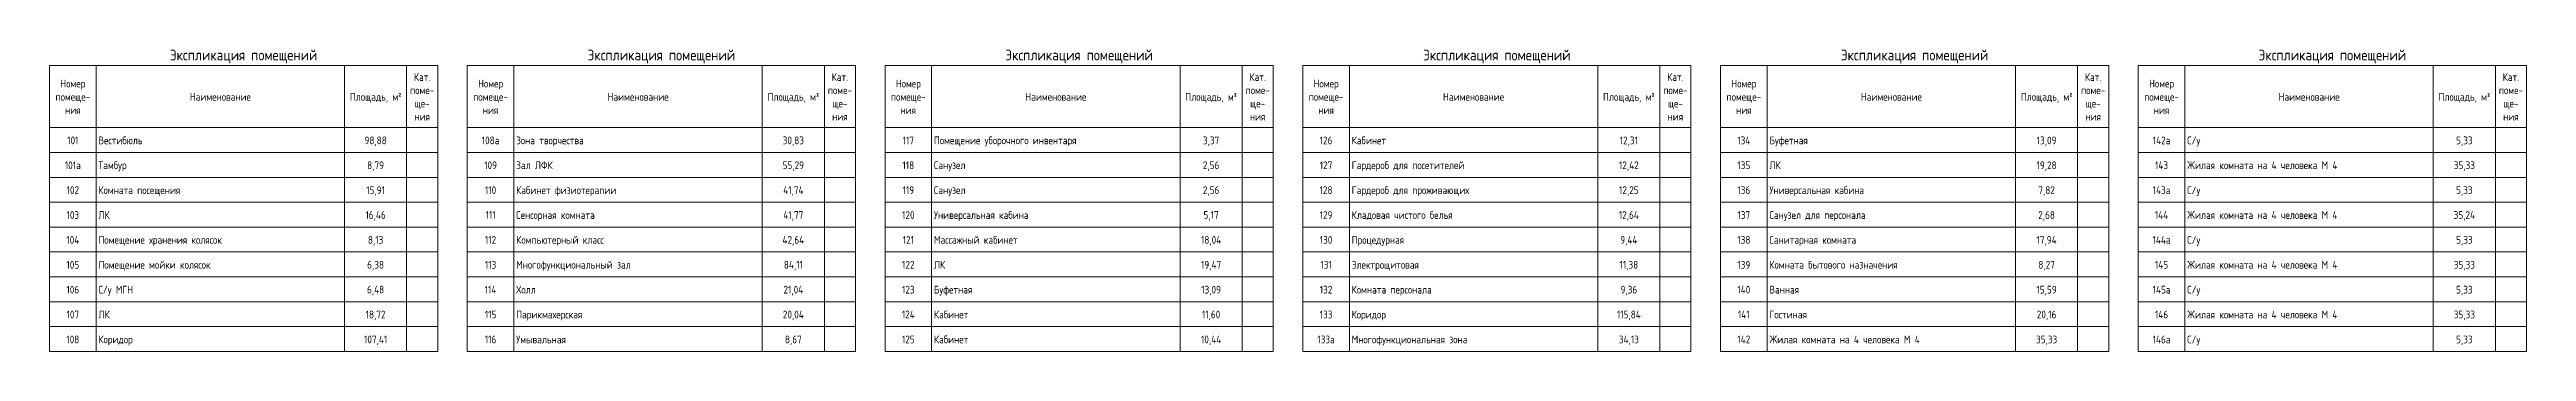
# Model space of a CAD drawing. Header units: millimetres. Extents: x -515342 to 330399, y -224905 to 507333.
# Drawn here: x -183697 to -103932, y -33169 to -23436 of the extents above; entities that cross this region are included whole.
import ezdxf

# ---------------------------------------------------------------- set-up
doc = ezdxf.new("R2010")
doc.units = ezdxf.units.MM
doc.layers.add('Графика', color=7, linetype='Continuous', lineweight=0)
doc.layers.add('Линии', color=7, linetype='Continuous', lineweight=0)
doc.styles.add('GOST Common_10', font='', dxfattribs={"width": 0.9, "height": 3.5})
doc.styles.add('GOST Common_7', font='', dxfattribs={"width": 0.9, "height": 2.5})
doc.styles.get('GOST Common_10').set_extended_font_data('GOST Common')
doc.styles.get('GOST Common_7').set_extended_font_data('GOST Common')

msp = doc.modelspace()

# ---------------------------------------------------------------- texts
at = {"layer": 'Графика', "line_spacing_factor": 1.022761}
for s, insert, char_height, width, attachment_point, style in [('Экспликация помещений', (-177447.0543, -23438.1849), 350, 5600.436028, 2, 'GOST Common_10'), ('Экспликация помещений', (-163994.1507, -23438.1849), 350, 5600.436028, 2, 'GOST Common_10'), ('Экспликация помещений', (-150541.2472, -23438.1849), 350, 5600.436028, 2, 'GOST Common_10'), ('Экспликация помещений', (-137088.3436, -23438.1849), 350, 5600.436028, 2, 'GOST Common_10'), ('Экспликация помещений', (-123635.44, -23438.1849), 350, 5600.436028, 2, 'GOST Common_10'), ('Экспликация помещений', (-110182.5364, -23438.1849), 350, 5600.436028, 2, 'GOST Common_10'), ('Номер\\Pпомеще-\\Pния', (-182947.2561, -24410.5933), 250, 1418.025241, 2, 'GOST Common_7'), ('Кат.\\Pпоме-\\Pще-\\Pния', (-171697.2561, -24197.5181), 250, 962.446919, 2, 'GOST Common_7'), ('Номер\\Pпомеще-\\Pния', (-169494.3525, -24410.5933), 250, 1418.025241, 2, 'GOST Common_7'), ('Кат.\\Pпоме-\\Pще-\\Pния', (-158244.3525, -24197.5181), 250, 962.446919, 2, 'GOST Common_7'), ('Номер\\Pпомеще-\\Pния', (-156041.449, -24410.5933), 250, 1418.025241, 2, 'GOST Common_7'), ('Кат.\\Pпоме-\\Pще-\\Pния', (-144791.449, -24197.5181), 250, 962.446919, 2, 'GOST Common_7'), ('Номер\\Pпомеще-\\Pния', (-142588.5454, -24410.5933), 250, 1418.025241, 2, 'GOST Common_7'), ('Кат.\\Pпоме-\\Pще-\\Pния', (-131338.5454, -24197.5181), 250, 962.446919, 2, 'GOST Common_7'), ('Номер\\Pпомеще-\\Pния', (-129135.6418, -24410.5933), 250, 1418.025241, 2, 'GOST Common_7'), ('Кат.\\Pпоме-\\Pще-\\Pния', (-117885.6418, -24197.5181), 250, 962.446919, 2, 'GOST Common_7'), ('Номер\\Pпомеще-\\Pния', (-115682.7382, -24410.5933), 250, 1418.025241, 2, 'GOST Common_7'), ('Кат.\\Pпоме-\\Pще-\\Pния', (-104432.7382, -24197.5181), 250, 962.446919, 2, 'GOST Common_7'), ('Наименование', (-178197.2561, -24836.7438), 250, 2353.318486, 2, 'GOST Common_7'), ('Площадь, м\\fGOST Common|b0|i0|c238|p34|;\\W.9;²', (-173197.2561, -24836.7438), 250, 2009.371938, 2, 'GOST Common_7'), ('Наименование', (-164744.3525, -24836.7438), 250, 2353.318486, 2, 'GOST Common_7'), ('Площадь, м\\fGOST Common|b0|i0|c238|p34|;\\W.9;²', (-159744.3525, -24836.7438), 250, 2009.371938, 2, 'GOST Common_7'), ('Наименование', (-151291.449, -24836.7438), 250, 2353.318486, 2, 'GOST Common_7'), ('Площадь, м\\fGOST Common|b0|i0|c238|p34|;\\W.9;²', (-146291.449, -24836.7438), 250, 2009.371938, 2, 'GOST Common_7'), ('Наименование', (-137838.5454, -24836.7438), 250, 2353.318486, 2, 'GOST Common_7'), ('Площадь, м\\fGOST Common|b0|i0|c238|p34|;\\W.9;²', (-132838.5454, -24836.7438), 250, 2009.371938, 2, 'GOST Common_7'), ('Наименование', (-124385.6418, -24836.7438), 250, 2353.318486, 2, 'GOST Common_7'), ('Площадь, м\\fGOST Common|b0|i0|c238|p34|;\\W.9;²', (-119385.6418, -24836.7438), 250, 2009.371938, 2, 'GOST Common_7'), ('Наименование', (-110932.7382, -24836.7438), 250, 2353.318486, 2, 'GOST Common_7'), ('Площадь, м\\fGOST Common|b0|i0|c238|p34|;\\W.9;²', (-105932.7382, -24836.7438), 250, 2009.371938, 2, 'GOST Common_7'), ('101', (-182947.2561, -26239.9649), 250, 458.595397, 2, 'GOST Common_7'), ('Вестибюль', (-182122.2561, -26239.9649), 250, 1783.091314, 1, 'GOST Common_7'), ('98,88', (-173197.2561, -26239.9649), 250, 841.76392, 2, 'GOST Common_7'), ('108а', (-169494.3525, -26239.9649), 250, 724.097996, 2, 'GOST Common_7'), ('Зона творчества', (-168669.3525, -26239.9649), 250, 2866.221232, 1, 'GOST Common_7'), ('30,83', (-159744.3525, -26239.9649), 250, 841.76392, 2, 'GOST Common_7'), ('117', (-156041.449, -26239.9649), 250, 458.595397, 2, 'GOST Common_7'), ('Помещение уборочного инвентаря', (-155216.449, -26239.9649), 250, 5641.930215, 1, 'GOST Common_7'), ('3,37', (-146291.449, -26239.9649), 250, 654.705271, 2, 'GOST Common_7'), ('126', (-142588.5454, -26239.9649), 250, 509.885672, 2, 'GOST Common_7'), ('Кабинет', (-141763.5454, -26239.9649), 250, 1418.025241, 1, 'GOST Common_7'), ('12,31', (-132838.5454, -26239.9649), 250, 739.18337, 2, 'GOST Common_7'), ('134', (-129135.6418, -26239.9649), 250, 537.039347, 2, 'GOST Common_7'), ('Буфетная', (-128310.6418, -26239.9649), 250, 1659.39124, 1, 'GOST Common_7'), ('13,09', (-119385.6418, -26239.9649), 250, 790.473645, 2, 'GOST Common_7'), ('142а', (-115682.7382, -26239.9649), 250, 751.25167, 2, 'GOST Common_7'), ('С/у', (-114857.7382, -26239.9649), 250, 561.175947, 1, 'GOST Common_7'), ('5,33', (-105932.7382, -26239.9649), 250, 654.705271, 2, 'GOST Common_7'), ('101а', (-182947.2561, -27041.8056), 250, 672.807721, 2, 'GOST Common_7'), ('Тамбур', (-182122.2561, -27041.8056), 250, 1203.812918, 1, 'GOST Common_7'), ('8,79', (-173197.2561, -27041.8056), 250, 654.705271, 2, 'GOST Common_7'), ('109', (-169494.3525, -27041.8056), 250, 509.885672, 2, 'GOST Common_7'), ('Зал ЛФК', (-168669.3525, -27041.8056), 250, 1393.888641, 1, 'GOST Common_7'), ('55,29', (-159744.3525, -27041.8056), 250, 841.76392, 2, 'GOST Common_7'), ('118', (-156041.449, -27041.8056), 250, 458.595397, 2, 'GOST Common_7'), ('Санузел', (-155216.449, -27041.8056), 250, 1324.495917, 1, 'GOST Common_7'), ('2,56', (-146291.449, -27041.8056), 250, 654.705271, 2, 'GOST Common_7'), ('127', (-142588.5454, -27041.8056), 250, 509.885672, 2, 'GOST Common_7'), ('Гардероб для посетителей', (-141763.5454, -27041.8056), 250, 4413.980698, 1, 'GOST Common_7'), ('12,42', (-132838.5454, -27041.8056), 250, 817.62732, 2, 'GOST Common_7'), ('135', (-129135.6418, -27041.8056), 250, 509.885672, 2, 'GOST Common_7'), ('ЛК', (-128310.6418, -27041.8056), 250, 428.424647, 1, 'GOST Common_7'), ('19,28', (-119385.6418, -27041.8056), 250, 790.473645, 2, 'GOST Common_7'), ('143', (-115682.7382, -27041.8056), 250, 537.039347, 2, 'GOST Common_7'), ('Жилая комната на 4 человека М 4', (-114857.7382, -27041.8056), 250, 5644.94729, 1, 'GOST Common_7'), ('35,33', (-105932.7382, -27041.8056), 250, 841.76392, 2, 'GOST Common_7'), ('102', (-182947.2561, -27843.6463), 250, 509.885672, 2, 'GOST Common_7'), ('Комната посещения', (-182122.2561, -27843.6463), 250, 3306.71418, 1, 'GOST Common_7'), ('15,91', (-173197.2561, -27843.6463), 250, 739.18337, 2, 'GOST Common_7'), ('110', (-169494.3525, -27843.6463), 250, 458.595397, 2, 'GOST Common_7'), ('Кабинет физиотерапии', (-168669.3525, -27843.6463), 250, 3879.958426, 1, 'GOST Common_7'), ('41,74', (-159744.3525, -27843.6463), 250, 844.780995, 2, 'GOST Common_7'), ('119', (-156041.449, -27843.6463), 250, 458.595397, 2, 'GOST Common_7'), ('Санузел', (-155216.449, -27843.6463), 250, 1324.495917, 1, 'GOST Common_7'), ('2,56', (-146291.449, -27843.6463), 250, 654.705271, 2, 'GOST Common_7'), ('128', (-142588.5454, -27843.6463), 250, 509.885672, 2, 'GOST Common_7'), ('Гардероб для проживающих', (-141763.5454, -27843.6463), 250, 4534.663697, 1, 'GOST Common_7'), ('12,25', (-132838.5454, -27843.6463), 250, 790.473645, 2, 'GOST Common_7'), ('136', (-129135.6418, -27843.6463), 250, 509.885672, 2, 'GOST Common_7'), ('Универсальная кабина', (-128310.6418, -27843.6463), 250, 3759.275427, 1, 'GOST Common_7'), ('7,82', (-119385.6418, -27843.6463), 250, 654.705271, 2, 'GOST Common_7'), ('143а', (-115682.7382, -27843.6463), 250, 751.25167, 2, 'GOST Common_7'), ('С/у', (-114857.7382, -27843.6463), 250, 561.175947, 1, 'GOST Common_7'), ('5,33', (-105932.7382, -27843.6463), 250, 654.705271, 2, 'GOST Common_7'), ('103', (-182947.2561, -28645.487), 250, 509.885672, 2, 'GOST Common_7'), ('ЛК', (-182122.2561, -28645.487), 250, 428.424647, 1, 'GOST Common_7'), ('16,46', (-173197.2561, -28645.487), 250, 817.62732, 2, 'GOST Common_7'), ('111', (-169494.3525, -28645.487), 250, 407.305122, 2, 'GOST Common_7'), ('Сенсорная комната', (-168669.3525, -28645.487), 250, 3225.253155, 1, 'GOST Common_7'), ('41,77', (-159744.3525, -28645.487), 250, 817.62732, 2, 'GOST Common_7'), ('120', (-156041.449, -28645.487), 250, 509.885672, 2, 'GOST Common_7'), ('Универсальная кабина', (-155216.449, -28645.487), 250, 3759.275427, 1, 'GOST Common_7'), ('5,17', (-146291.449, -28645.487), 250, 603.414996, 2, 'GOST Common_7'), ('129', (-142588.5454, -28645.487), 250, 509.885672, 2, 'GOST Common_7'), ('Кладовая чистого белья', (-141763.5454, -28645.487), 250, 4039.8634, 1, 'GOST Common_7'), ('12,64', (-132838.5454, -28645.487), 250, 817.62732, 2, 'GOST Common_7'), ('137', (-129135.6418, -28645.487), 250, 509.885672, 2, 'GOST Common_7'), ('Санузел для персонала', (-128310.6418, -28645.487), 250, 3786.429102, 1, 'GOST Common_7'), ('2,68', (-119385.6418, -28645.487), 250, 654.705271, 2, 'GOST Common_7'), ('144', (-115682.7382, -28645.487), 250, 564.193022, 2, 'GOST Common_7'), ('Жилая комната на 4 человека М 4', (-114857.7382, -28645.487), 250, 5644.94729, 1, 'GOST Common_7'), ('35,24', (-105932.7382, -28645.487), 250, 868.917595, 2, 'GOST Common_7'), ('104', (-182947.2561, -29447.3277), 250, 537.039347, 2, 'GOST Common_7'), ('Помещение хранения колясок', (-182122.2561, -29447.3277), 250, 4815.25167, 1, 'GOST Common_7'), ('8,13', (-173197.2561, -29447.3277), 250, 603.414996, 2, 'GOST Common_7'), ('112', (-169494.3525, -29447.3277), 250, 458.595397, 2, 'GOST Common_7'), ('Компьютерный класс', (-168669.3525, -29447.3277), 250, 3430.414254, 1, 'GOST Common_7'), ('42,64', (-159744.3525, -29447.3277), 250, 896.071269, 2, 'GOST Common_7'), ('121', (-156041.449, -29447.3277), 250, 458.595397, 2, 'GOST Common_7'), ('Массажный кабинет', (-155216.449, -29447.3277), 250, 3309.731255, 1, 'GOST Common_7'), ('18,04', (-146291.449, -29447.3277), 250, 817.62732, 2, 'GOST Common_7'), ('130', (-142588.5454, -29447.3277), 250, 509.885672, 2, 'GOST Common_7'), ('Процедурная', (-141763.5454, -29447.3277), 250, 2139.106162, 1, 'GOST Common_7'), ('9,44', (-132838.5454, -29447.3277), 250, 709.012621, 2, 'GOST Common_7'), ('138', (-129135.6418, -29447.3277), 250, 509.885672, 2, 'GOST Common_7'), ('Санитарная комната', (-128310.6418, -29447.3277), 250, 3545.063103, 1, 'GOST Common_7'), ('17,94', (-119385.6418, -29447.3277), 250, 817.62732, 2, 'GOST Common_7'), ('144а', (-115682.7382, -29447.3277), 250, 778.405345, 2, 'GOST Common_7'), ('С/у', (-114857.7382, -29447.3277), 250, 561.175947, 1, 'GOST Common_7'), ('5,33', (-105932.7382, -29447.3277), 250, 654.705271, 2, 'GOST Common_7'), ('105', (-182947.2561, -30249.1683), 250, 509.885672, 2, 'GOST Common_7'), ('Помещение мойки колясок', (-182122.2561, -30249.1683), 250, 4254.075724, 1, 'GOST Common_7'), ('6,38', (-173197.2561, -30249.1683), 250, 654.705271, 2, 'GOST Common_7'), ('113', (-169494.3525, -30249.1683), 250, 458.595397, 2, 'GOST Common_7'), ('Многофункциональный зал', (-168669.3525, -30249.1683), 250, 4413.980698, 1, 'GOST Common_7'), ('84,11', (-159744.3525, -30249.1683), 250, 766.337045, 2, 'GOST Common_7'), ('122', (-156041.449, -30249.1683), 250, 509.885672, 2, 'GOST Common_7'), ('ЛК', (-155216.449, -30249.1683), 250, 428.424647, 1, 'GOST Common_7'), ('19,47', (-146291.449, -30249.1683), 250, 817.62732, 2, 'GOST Common_7'), ('131', (-142588.5454, -30249.1683), 250, 458.595397, 2, 'GOST Common_7'), ('Электрощитовая', (-141763.5454, -30249.1683), 250, 2863.204157, 1, 'GOST Common_7'), ('11,38', (-132838.5454, -30249.1683), 250, 739.18337, 2, 'GOST Common_7'), ('139', (-129135.6418, -30249.1683), 250, 509.885672, 2, 'GOST Common_7'), ('Комната бытового назначения', (-128310.6418, -30249.1683), 250, 5150.146993, 1, 'GOST Common_7'), ('8,27', (-119385.6418, -30249.1683), 250, 654.705271, 2, 'GOST Common_7'), ('145', (-115682.7382, -30249.1683), 250, 537.039347, 2, 'GOST Common_7'), ('Жилая комната на 4 человека М 4', (-114857.7382, -30249.1683), 250, 5644.94729, 1, 'GOST Common_7'), ('35,33', (-105932.7382, -30249.1683), 250, 841.76392, 2, 'GOST Common_7'), ('106', (-182947.2561, -31051.009), 250, 509.885672, 2, 'GOST Common_7'), ('С/у МГН', (-182122.2561, -31051.009), 250, 1297.342242, 1, 'GOST Common_7'), ('6,48', (-173197.2561, -31051.009), 250, 681.858946, 2, 'GOST Common_7'), ('114', (-169494.3525, -31051.009), 250, 485.749072, 2, 'GOST Common_7'), ('Холл', (-168669.3525, -31051.009), 250, 802.541945, 1, 'GOST Common_7'), ('21,04', (-159744.3525, -31051.009), 250, 817.62732, 2, 'GOST Common_7'), ('123', (-156041.449, -31051.009), 250, 509.885672, 2, 'GOST Common_7'), ('Буфетная', (-155216.449, -31051.009), 250, 1659.39124, 1, 'GOST Common_7'), ('13,09', (-146291.449, -31051.009), 250, 790.473645, 2, 'GOST Common_7'), ('132', (-142588.5454, -31051.009), 250, 509.885672, 2, 'GOST Common_7'), ('Комната персонала', (-141763.5454, -31051.009), 250, 3279.560505, 1, 'GOST Common_7'), ('9,36', (-132838.5454, -31051.009), 250, 654.705271, 2, 'GOST Common_7'), ('140', (-129135.6418, -31051.009), 250, 537.039347, 2, 'GOST Common_7'), ('Ванная', (-128310.6418, -31051.009), 250, 1203.812918, 1, 'GOST Common_7'), ('15,59', (-119385.6418, -31051.009), 250, 790.473645, 2, 'GOST Common_7'), ('145а', (-115682.7382, -31051.009), 250, 751.25167, 2, 'GOST Common_7'), ('С/у', (-114857.7382, -31051.009), 250, 561.175947, 1, 'GOST Common_7'), ('5,33', (-105932.7382, -31051.009), 250, 654.705271, 2, 'GOST Common_7'), ('107', (-182947.2561, -31852.8497), 250, 509.885672, 2, 'GOST Common_7'), ('ЛК', (-182122.2561, -31852.8497), 250, 428.424647, 1, 'GOST Common_7'), ('18,72', (-173197.2561, -31852.8497), 250, 790.473645, 2, 'GOST Common_7'), ('115', (-169494.3525, -31852.8497), 250, 458.595397, 2, 'GOST Common_7'), ('Парикмахерская', (-168669.3525, -31852.8497), 250, 2730.452858, 1, 'GOST Common_7'), ('20,04', (-159744.3525, -31852.8497), 250, 868.917595, 2, 'GOST Common_7'), ('124', (-156041.449, -31852.8497), 250, 537.039347, 2, 'GOST Common_7'), ('Кабинет', (-155216.449, -31852.8497), 250, 1418.025241, 1, 'GOST Common_7'), ('11,60', (-146291.449, -31852.8497), 250, 739.18337, 2, 'GOST Common_7'), ('133', (-142588.5454, -31852.8497), 250, 509.885672, 2, 'GOST Common_7'), ('Коридор', (-141763.5454, -31852.8497), 250, 1336.564217, 1, 'GOST Common_7'), ('115,84', (-132838.5454, -31852.8497), 250, 953.395694, 2, 'GOST Common_7'), ('141', (-129135.6418, -31852.8497), 250, 485.749072, 2, 'GOST Common_7'), ('Гостиная', (-128310.6418, -31852.8497), 250, 1553.793615, 1, 'GOST Common_7'), ('20,16', (-119385.6418, -31852.8497), 250, 790.473645, 2, 'GOST Common_7'), ('146', (-115682.7382, -31852.8497), 250, 537.039347, 2, 'GOST Common_7'), ('Жилая комната на 4 человека М 4', (-114857.7382, -31852.8497), 250, 5644.94729, 1, 'GOST Common_7'), ('35,33', (-105932.7382, -31852.8497), 250, 841.76392, 2, 'GOST Common_7'), ('108', (-182947.2561, -32654.6904), 250, 509.885672, 2, 'GOST Common_7'), ('Коридор', (-182122.2561, -32654.6904), 250, 1336.564217, 1, 'GOST Common_7'), ('107,41', (-173197.2561, -32654.6904), 250, 953.395694, 2, 'GOST Common_7'), ('116', (-169494.3525, -32654.6904), 250, 458.595397, 2, 'GOST Common_7'), ('Умывальная', (-168669.3525, -32654.6904), 250, 2006.354863, 1, 'GOST Common_7'), ('8,67', (-159744.3525, -32654.6904), 250, 654.705271, 2, 'GOST Common_7'), ('125', (-156041.449, -32654.6904), 250, 509.885672, 2, 'GOST Common_7'), ('Кабинет', (-155216.449, -32654.6904), 250, 1418.025241, 1, 'GOST Common_7'), ('10,44', (-146291.449, -32654.6904), 250, 844.780995, 2, 'GOST Common_7'), ('133а', (-142588.5454, -32654.6904), 250, 724.097996, 2, 'GOST Common_7'), ('Многофункциональная зона', (-141763.5454, -32654.6904), 250, 4601.039347, 1, 'GOST Common_7'), ('34,13', (-132838.5454, -32654.6904), 250, 817.62732, 2, 'GOST Common_7'), ('142', (-129135.6418, -32654.6904), 250, 537.039347, 2, 'GOST Common_7'), ('Жилая комната на 4 человека М 4', (-128310.6418, -32654.6904), 250, 5644.94729, 1, 'GOST Common_7'), ('35,33', (-119385.6418, -32654.6904), 250, 841.76392, 2, 'GOST Common_7'), ('146а', (-115682.7382, -32654.6904), 250, 751.25167, 2, 'GOST Common_7'), ('С/у', (-114857.7382, -32654.6904), 250, 561.175947, 1, 'GOST Common_7'), ('5,33', (-105932.7382, -32654.6904), 250, 654.705271, 2, 'GOST Common_7')]:
    msp.add_mtext(s, dxfattribs=dict(at, insert=insert, char_height=char_height, width=width, attachment_point=attachment_point, style=style))

# ---------------------------------------------------------------- linework, layer by layer
at = {"layer": 'Линии'}
for p, q in [((-183697.2561, -23948.0748), (-183697.2561, -25952.6765)), ((-183697.2561, -23948.0748), (-171196.8525, -23948.0748)), ((-182197.2561, -23948.0748), (-182197.2561, -25952.6765)), ((-174197.2561, -23948.0748), (-174197.2561, -25952.6765)), ((-172197.2561, -23948.0748), (-172197.2561, -25952.6765)), ((-171197.2561, -23948.0748), (-171197.2561, -25952.6765)), ((-170244.3525, -23948.0748), (-170244.3525, -25952.6765)), ((-170244.3525, -23948.0748), (-157743.949, -23948.0748)), ((-168744.3525, -23948.0748), (-168744.3525, -25952.6765)), ((-160744.3525, -23948.0748), (-160744.3525, -25952.6765)), ((-158744.3525, -23948.0748), (-158744.3525, -25952.6765)), ((-157744.3525, -23948.0748), (-157744.3525, -25952.6765)), ((-156791.449, -23948.0748), (-156791.449, -25952.6765)), ((-156791.449, -23948.0748), (-144291.0454, -23948.0748)), ((-155291.449, -23948.0748), (-155291.449, -25952.6765)), ((-147291.449, -23948.0748), (-147291.449, -25952.6765)), ((-145291.449, -23948.0748), (-145291.449, -25952.6765)), ((-144291.449, -23948.0748), (-144291.449, -25952.6765)), ((-143338.5454, -23948.0748), (-143338.5454, -25952.6765)), ((-143338.5454, -23948.0748), (-130838.1418, -23948.0748)), ((-141838.5454, -23948.0748), (-141838.5454, -25952.6765)), ((-133838.5454, -23948.0748), (-133838.5454, -25952.6765)), ((-131838.5454, -23948.0748), (-131838.5454, -25952.6765)), ((-130838.5454, -23948.0748), (-130838.5454, -25952.6765)), ((-129885.6418, -23948.0748), (-129885.6418, -25952.6765)), ((-129885.6418, -23948.0748), (-117385.2382, -23948.0748)), ((-128385.6418, -23948.0748), (-128385.6418, -25952.6765)), ((-120385.6418, -23948.0748), (-120385.6418, -25952.6765)), ((-118385.6418, -23948.0748), (-118385.6418, -25952.6765)), ((-117385.6418, -23948.0748), (-117385.6418, -25952.6765)), ((-116432.7382, -23948.0748), (-116432.7382, -25952.6765)), ((-116432.7382, -23948.0748), (-103932.3346, -23948.0748)), ((-114932.7382, -23948.0748), (-114932.7382, -25952.6765)), ((-106932.7382, -23948.0748), (-106932.7382, -25952.6765)), ((-104932.7382, -23948.0748), (-104932.7382, -25952.6765)), ((-103932.7382, -23948.0748), (-103932.7382, -25952.6765)), ((-182197.2561, -25952.6765), (-183697.2561, -25952.6765)), ((-183697.2561, -25952.6765), (-183697.2561, -26754.5172)), ((-174197.2561, -25952.6765), (-182197.2561, -25952.6765)), ((-182197.2561, -25952.6765), (-182197.2561, -26754.5172)), ((-172197.2561, -25952.6765), (-174197.2561, -25952.6765)), ((-174197.2561, -25952.6765), (-174197.2561, -26754.5172)), ((-171197.2561, -25952.6765), (-172197.2561, -25952.6765)), ((-172197.2561, -25952.6765), (-172197.2561, -26754.5172)), ((-171197.2561, -25952.6765), (-171197.2561, -26754.5172)), ((-168744.3525, -25952.6765), (-170244.3525, -25952.6765)), ((-170244.3525, -25952.6765), (-170244.3525, -26754.5172)), ((-160744.3525, -25952.6765), (-168744.3525, -25952.6765)), ((-168744.3525, -25952.6765), (-168744.3525, -26754.5172)), ((-158744.3525, -25952.6765), (-160744.3525, -25952.6765)), ((-160744.3525, -25952.6765), (-160744.3525, -26754.5172)), ((-157744.3525, -25952.6765), (-158744.3525, -25952.6765)), ((-158744.3525, -25952.6765), (-158744.3525, -26754.5172)), ((-157744.3525, -25952.6765), (-157744.3525, -26754.5172)), ((-155291.449, -25952.6765), (-156791.449, -25952.6765)), ((-156791.449, -25952.6765), (-156791.449, -26754.5172)), ((-147291.449, -25952.6765), (-155291.449, -25952.6765)), ((-155291.449, -25952.6765), (-155291.449, -26754.5172)), ((-145291.449, -25952.6765), (-147291.449, -25952.6765)), ((-147291.449, -25952.6765), (-147291.449, -26754.5172)), ((-144291.449, -25952.6765), (-145291.449, -25952.6765)), ((-145291.449, -25952.6765), (-145291.449, -26754.5172)), ((-144291.449, -25952.6765), (-144291.449, -26754.5172)), ((-141838.5454, -25952.6765), (-143338.5454, -25952.6765)), ((-143338.5454, -25952.6765), (-143338.5454, -26754.5172)), ((-133838.5454, -25952.6765), (-141838.5454, -25952.6765)), ((-141838.5454, -25952.6765), (-141838.5454, -26754.5172)), ((-131838.5454, -25952.6765), (-133838.5454, -25952.6765)), ((-133838.5454, -25952.6765), (-133838.5454, -26754.5172)), ((-130838.5454, -25952.6765), (-131838.5454, -25952.6765)), ((-131838.5454, -25952.6765), (-131838.5454, -26754.5172)), ((-130838.5454, -25952.6765), (-130838.5454, -26754.5172)), ((-128385.6418, -25952.6765), (-129885.6418, -25952.6765)), ((-129885.6418, -25952.6765), (-129885.6418, -26754.5172)), ((-120385.6418, -25952.6765), (-128385.6418, -25952.6765)), ((-128385.6418, -25952.6765), (-128385.6418, -26754.5172)), ((-118385.6418, -25952.6765), (-120385.6418, -25952.6765)), ((-120385.6418, -25952.6765), (-120385.6418, -26754.5172)), ((-117385.6418, -25952.6765), (-118385.6418, -25952.6765)), ((-118385.6418, -25952.6765), (-118385.6418, -26754.5172)), ((-117385.6418, -25952.6765), (-117385.6418, -26754.5172)), ((-114932.7382, -25952.6765), (-116432.7382, -25952.6765)), ((-116432.7382, -25952.6765), (-116432.7382, -26754.5172)), ((-106932.7382, -25952.6765), (-114932.7382, -25952.6765)), ((-114932.7382, -25952.6765), (-114932.7382, -26754.5172)), ((-104932.7382, -25952.6765), (-106932.7382, -25952.6765)), ((-106932.7382, -25952.6765), (-106932.7382, -26754.5172)), ((-103932.7382, -25952.6765), (-104932.7382, -25952.6765)), ((-104932.7382, -25952.6765), (-104932.7382, -26754.5172)), ((-103932.7382, -25952.6765), (-103932.7382, -26754.5172)), ((-182197.2561, -26754.5172), (-183697.2561, -26754.5172)), ((-183697.2561, -26754.5172), (-183697.2561, -27556.3578)), ((-174197.2561, -26754.5172), (-182197.2561, -26754.5172)), ((-182197.2561, -26754.5172), (-182197.2561, -27556.3578)), ((-172197.2561, -26754.5172), (-174197.2561, -26754.5172)), ((-174197.2561, -26754.5172), (-174197.2561, -27556.3578)), ((-171197.2561, -26754.5172), (-172197.2561, -26754.5172)), ((-172197.2561, -26754.5172), (-172197.2561, -27556.3578)), ((-171197.2561, -26754.5172), (-171197.2561, -27556.3578)), ((-168744.3525, -26754.5172), (-170244.3525, -26754.5172)), ((-170244.3525, -26754.5172), (-170244.3525, -27556.3578)), ((-160744.3525, -26754.5172), (-168744.3525, -26754.5172)), ((-168744.3525, -26754.5172), (-168744.3525, -27556.3578)), ((-158744.3525, -26754.5172), (-160744.3525, -26754.5172)), ((-160744.3525, -26754.5172), (-160744.3525, -27556.3578)), ((-157744.3525, -26754.5172), (-158744.3525, -26754.5172)), ((-158744.3525, -26754.5172), (-158744.3525, -27556.3578)), ((-157744.3525, -26754.5172), (-157744.3525, -27556.3578)), ((-155291.449, -26754.5172), (-156791.449, -26754.5172)), ((-156791.449, -26754.5172), (-156791.449, -27556.3578)), ((-147291.449, -26754.5172), (-155291.449, -26754.5172)), ((-155291.449, -26754.5172), (-155291.449, -27556.3578)), ((-145291.449, -26754.5172), (-147291.449, -26754.5172)), ((-147291.449, -26754.5172), (-147291.449, -27556.3578)), ((-144291.449, -26754.5172), (-145291.449, -26754.5172)), ((-145291.449, -26754.5172), (-145291.449, -27556.3578)), ((-144291.449, -26754.5172), (-144291.449, -27556.3578)), ((-141838.5454, -26754.5172), (-143338.5454, -26754.5172)), ((-143338.5454, -26754.5172), (-143338.5454, -27556.3578)), ((-133838.5454, -26754.5172), (-141838.5454, -26754.5172)), ((-141838.5454, -26754.5172), (-141838.5454, -27556.3578)), ((-131838.5454, -26754.5172), (-133838.5454, -26754.5172)), ((-133838.5454, -26754.5172), (-133838.5454, -27556.3578)), ((-130838.5454, -26754.5172), (-131838.5454, -26754.5172)), ((-131838.5454, -26754.5172), (-131838.5454, -27556.3578)), ((-130838.5454, -26754.5172), (-130838.5454, -27556.3578)), ((-128385.6418, -26754.5172), (-129885.6418, -26754.5172)), ((-129885.6418, -26754.5172), (-129885.6418, -27556.3578)), ((-120385.6418, -26754.5172), (-128385.6418, -26754.5172)), ((-128385.6418, -26754.5172), (-128385.6418, -27556.3578)), ((-118385.6418, -26754.5172), (-120385.6418, -26754.5172)), ((-120385.6418, -26754.5172), (-120385.6418, -27556.3578)), ((-117385.6418, -26754.5172), (-118385.6418, -26754.5172)), ((-118385.6418, -26754.5172), (-118385.6418, -27556.3578)), ((-117385.6418, -26754.5172), (-117385.6418, -27556.3578)), ((-114932.7382, -26754.5172), (-116432.7382, -26754.5172)), ((-116432.7382, -26754.5172), (-116432.7382, -27556.3578)), ((-106932.7382, -26754.5172), (-114932.7382, -26754.5172)), ((-114932.7382, -26754.5172), (-114932.7382, -27556.3578)), ((-104932.7382, -26754.5172), (-106932.7382, -26754.5172)), ((-106932.7382, -26754.5172), (-106932.7382, -27556.3578)), ((-103932.7382, -26754.5172), (-104932.7382, -26754.5172)), ((-104932.7382, -26754.5172), (-104932.7382, -27556.3578)), ((-103932.7382, -26754.5172), (-103932.7382, -27556.3578)), ((-182197.2561, -27556.3578), (-183697.2561, -27556.3578)), ((-183697.2561, -27556.3578), (-183697.2561, -28358.1985)), ((-174197.2561, -27556.3578), (-182197.2561, -27556.3578)), ((-182197.2561, -27556.3578), (-182197.2561, -28358.1985)), ((-172197.2561, -27556.3578), (-174197.2561, -27556.3578)), ((-174197.2561, -27556.3578), (-174197.2561, -28358.1985)), ((-171197.2561, -27556.3578), (-172197.2561, -27556.3578)), ((-172197.2561, -27556.3578), (-172197.2561, -28358.1985)), ((-171197.2561, -27556.3578), (-171197.2561, -28358.1985)), ((-168744.3525, -27556.3578), (-170244.3525, -27556.3578)), ((-170244.3525, -27556.3578), (-170244.3525, -28358.1985)), ((-160744.3525, -27556.3578), (-168744.3525, -27556.3578)), ((-168744.3525, -27556.3578), (-168744.3525, -28358.1985)), ((-158744.3525, -27556.3578), (-160744.3525, -27556.3578)), ((-160744.3525, -27556.3578), (-160744.3525, -28358.1985)), ((-157744.3525, -27556.3578), (-158744.3525, -27556.3578)), ((-158744.3525, -27556.3578), (-158744.3525, -28358.1985)), ((-157744.3525, -27556.3578), (-157744.3525, -28358.1985)), ((-155291.449, -27556.3578), (-156791.449, -27556.3578)), ((-156791.449, -27556.3578), (-156791.449, -28358.1985)), ((-147291.449, -27556.3578), (-155291.449, -27556.3578)), ((-155291.449, -27556.3578), (-155291.449, -28358.1985)), ((-145291.449, -27556.3578), (-147291.449, -27556.3578)), ((-147291.449, -27556.3578), (-147291.449, -28358.1985)), ((-144291.449, -27556.3578), (-145291.449, -27556.3578)), ((-145291.449, -27556.3578), (-145291.449, -28358.1985)), ((-144291.449, -27556.3578), (-144291.449, -28358.1985)), ((-141838.5454, -27556.3578), (-143338.5454, -27556.3578)), ((-143338.5454, -27556.3578), (-143338.5454, -28358.1985)), ((-133838.5454, -27556.3578), (-141838.5454, -27556.3578)), ((-141838.5454, -27556.3578), (-141838.5454, -28358.1985)), ((-131838.5454, -27556.3578), (-133838.5454, -27556.3578)), ((-133838.5454, -27556.3578), (-133838.5454, -28358.1985)), ((-130838.5454, -27556.3578), (-131838.5454, -27556.3578)), ((-131838.5454, -27556.3578), (-131838.5454, -28358.1985)), ((-130838.5454, -27556.3578), (-130838.5454, -28358.1985)), ((-128385.6418, -27556.3578), (-129885.6418, -27556.3578)), ((-129885.6418, -27556.3578), (-129885.6418, -28358.1985)), ((-120385.6418, -27556.3578), (-128385.6418, -27556.3578)), ((-128385.6418, -27556.3578), (-128385.6418, -28358.1985)), ((-118385.6418, -27556.3578), (-120385.6418, -27556.3578)), ((-120385.6418, -27556.3578), (-120385.6418, -28358.1985)), ((-117385.6418, -27556.3578), (-118385.6418, -27556.3578)), ((-118385.6418, -27556.3578), (-118385.6418, -28358.1985)), ((-117385.6418, -27556.3578), (-117385.6418, -28358.1985)), ((-114932.7382, -27556.3578), (-116432.7382, -27556.3578)), ((-116432.7382, -27556.3578), (-116432.7382, -28358.1985)), ((-106932.7382, -27556.3578), (-114932.7382, -27556.3578)), ((-114932.7382, -27556.3578), (-114932.7382, -28358.1985)), ((-104932.7382, -27556.3578), (-106932.7382, -27556.3578)), ((-106932.7382, -27556.3578), (-106932.7382, -28358.1985)), ((-103932.7382, -27556.3578), (-104932.7382, -27556.3578)), ((-104932.7382, -27556.3578), (-104932.7382, -28358.1985)), ((-103932.7382, -27556.3578), (-103932.7382, -28358.1985)), ((-182197.2561, -28358.1985), (-183697.2561, -28358.1985)), ((-183697.2561, -28358.1985), (-183697.2561, -29160.0392)), ((-174197.2561, -28358.1985), (-182197.2561, -28358.1985)), ((-182197.2561, -28358.1985), (-182197.2561, -29160.0392)), ((-172197.2561, -28358.1985), (-174197.2561, -28358.1985)), ((-174197.2561, -28358.1985), (-174197.2561, -29160.0392)), ((-171197.2561, -28358.1985), (-172197.2561, -28358.1985)), ((-172197.2561, -28358.1985), (-172197.2561, -29160.0392)), ((-171197.2561, -28358.1985), (-171197.2561, -29160.0392)), ((-168744.3525, -28358.1985), (-170244.3525, -28358.1985)), ((-170244.3525, -28358.1985), (-170244.3525, -29160.0392)), ((-160744.3525, -28358.1985), (-168744.3525, -28358.1985)), ((-168744.3525, -28358.1985), (-168744.3525, -29160.0392)), ((-158744.3525, -28358.1985), (-160744.3525, -28358.1985)), ((-160744.3525, -28358.1985), (-160744.3525, -29160.0392)), ((-157744.3525, -28358.1985), (-158744.3525, -28358.1985)), ((-158744.3525, -28358.1985), (-158744.3525, -29160.0392)), ((-157744.3525, -28358.1985), (-157744.3525, -29160.0392)), ((-155291.449, -28358.1985), (-156791.449, -28358.1985)), ((-156791.449, -28358.1985), (-156791.449, -29160.0392)), ((-147291.449, -28358.1985), (-155291.449, -28358.1985)), ((-155291.449, -28358.1985), (-155291.449, -29160.0392)), ((-145291.449, -28358.1985), (-147291.449, -28358.1985)), ((-147291.449, -28358.1985), (-147291.449, -29160.0392)), ((-144291.449, -28358.1985), (-145291.449, -28358.1985)), ((-145291.449, -28358.1985), (-145291.449, -29160.0392)), ((-144291.449, -28358.1985), (-144291.449, -29160.0392)), ((-141838.5454, -28358.1985), (-143338.5454, -28358.1985)), ((-143338.5454, -28358.1985), (-143338.5454, -29160.0392)), ((-133838.5454, -28358.1985), (-141838.5454, -28358.1985)), ((-141838.5454, -28358.1985), (-141838.5454, -29160.0392)), ((-131838.5454, -28358.1985), (-133838.5454, -28358.1985)), ((-133838.5454, -28358.1985), (-133838.5454, -29160.0392)), ((-130838.5454, -28358.1985), (-131838.5454, -28358.1985)), ((-131838.5454, -28358.1985), (-131838.5454, -29160.0392)), ((-130838.5454, -28358.1985), (-130838.5454, -29160.0392)), ((-128385.6418, -28358.1985), (-129885.6418, -28358.1985)), ((-129885.6418, -28358.1985), (-129885.6418, -29160.0392)), ((-120385.6418, -28358.1985), (-128385.6418, -28358.1985)), ((-128385.6418, -28358.1985), (-128385.6418, -29160.0392)), ((-118385.6418, -28358.1985), (-120385.6418, -28358.1985)), ((-120385.6418, -28358.1985), (-120385.6418, -29160.0392)), ((-117385.6418, -28358.1985), (-118385.6418, -28358.1985)), ((-118385.6418, -28358.1985), (-118385.6418, -29160.0392)), ((-117385.6418, -28358.1985), (-117385.6418, -29160.0392)), ((-114932.7382, -28358.1985), (-116432.7382, -28358.1985)), ((-116432.7382, -28358.1985), (-116432.7382, -29160.0392)), ((-106932.7382, -28358.1985), (-114932.7382, -28358.1985)), ((-114932.7382, -28358.1985), (-114932.7382, -29160.0392)), ((-104932.7382, -28358.1985), (-106932.7382, -28358.1985)), ((-106932.7382, -28358.1985), (-106932.7382, -29160.0392)), ((-103932.7382, -28358.1985), (-104932.7382, -28358.1985)), ((-104932.7382, -28358.1985), (-104932.7382, -29160.0392)), ((-103932.7382, -28358.1985), (-103932.7382, -29160.0392)), ((-182197.2561, -29160.0392), (-183697.2561, -29160.0392)), ((-183697.2561, -29160.0392), (-183697.2561, -29961.8799)), ((-174197.2561, -29160.0392), (-182197.2561, -29160.0392)), ((-182197.2561, -29160.0392), (-182197.2561, -29961.8799)), ((-172197.2561, -29160.0392), (-174197.2561, -29160.0392)), ((-174197.2561, -29160.0392), (-174197.2561, -29961.8799)), ((-171197.2561, -29160.0392), (-172197.2561, -29160.0392)), ((-172197.2561, -29160.0392), (-172197.2561, -29961.8799)), ((-171197.2561, -29160.0392), (-171197.2561, -29961.8799)), ((-168744.3525, -29160.0392), (-170244.3525, -29160.0392)), ((-170244.3525, -29160.0392), (-170244.3525, -29961.8799)), ((-160744.3525, -29160.0392), (-168744.3525, -29160.0392)), ((-168744.3525, -29160.0392), (-168744.3525, -29961.8799)), ((-158744.3525, -29160.0392), (-160744.3525, -29160.0392)), ((-160744.3525, -29160.0392), (-160744.3525, -29961.8799)), ((-157744.3525, -29160.0392), (-158744.3525, -29160.0392)), ((-158744.3525, -29160.0392), (-158744.3525, -29961.8799)), ((-157744.3525, -29160.0392), (-157744.3525, -29961.8799)), ((-155291.449, -29160.0392), (-156791.449, -29160.0392)), ((-156791.449, -29160.0392), (-156791.449, -29961.8799)), ((-147291.449, -29160.0392), (-155291.449, -29160.0392)), ((-155291.449, -29160.0392), (-155291.449, -29961.8799)), ((-145291.449, -29160.0392), (-147291.449, -29160.0392)), ((-147291.449, -29160.0392), (-147291.449, -29961.8799)), ((-144291.449, -29160.0392), (-145291.449, -29160.0392)), ((-145291.449, -29160.0392), (-145291.449, -29961.8799)), ((-144291.449, -29160.0392), (-144291.449, -29961.8799)), ((-141838.5454, -29160.0392), (-143338.5454, -29160.0392)), ((-143338.5454, -29160.0392), (-143338.5454, -29961.8799)), ((-133838.5454, -29160.0392), (-141838.5454, -29160.0392)), ((-141838.5454, -29160.0392), (-141838.5454, -29961.8799)), ((-131838.5454, -29160.0392), (-133838.5454, -29160.0392)), ((-133838.5454, -29160.0392), (-133838.5454, -29961.8799)), ((-130838.5454, -29160.0392), (-131838.5454, -29160.0392)), ((-131838.5454, -29160.0392), (-131838.5454, -29961.8799)), ((-130838.5454, -29160.0392), (-130838.5454, -29961.8799)), ((-128385.6418, -29160.0392), (-129885.6418, -29160.0392)), ((-129885.6418, -29160.0392), (-129885.6418, -29961.8799)), ((-120385.6418, -29160.0392), (-128385.6418, -29160.0392)), ((-128385.6418, -29160.0392), (-128385.6418, -29961.8799)), ((-118385.6418, -29160.0392), (-120385.6418, -29160.0392)), ((-120385.6418, -29160.0392), (-120385.6418, -29961.8799)), ((-117385.6418, -29160.0392), (-118385.6418, -29160.0392)), ((-118385.6418, -29160.0392), (-118385.6418, -29961.8799)), ((-117385.6418, -29160.0392), (-117385.6418, -29961.8799)), ((-114932.7382, -29160.0392), (-116432.7382, -29160.0392)), ((-116432.7382, -29160.0392), (-116432.7382, -29961.8799)), ((-106932.7382, -29160.0392), (-114932.7382, -29160.0392)), ((-114932.7382, -29160.0392), (-114932.7382, -29961.8799)), ((-104932.7382, -29160.0392), (-106932.7382, -29160.0392)), ((-106932.7382, -29160.0392), (-106932.7382, -29961.8799)), ((-103932.7382, -29160.0392), (-104932.7382, -29160.0392)), ((-104932.7382, -29160.0392), (-104932.7382, -29961.8799)), ((-103932.7382, -29160.0392), (-103932.7382, -29961.8799)), ((-182197.2561, -29961.8799), (-183697.2561, -29961.8799)), ((-183697.2561, -29961.8799), (-183697.2561, -30763.7205)), ((-174197.2561, -29961.8799), (-182197.2561, -29961.8799)), ((-182197.2561, -29961.8799), (-182197.2561, -30763.7205)), ((-172197.2561, -29961.8799), (-174197.2561, -29961.8799)), ((-174197.2561, -29961.8799), (-174197.2561, -30763.7205)), ((-171197.2561, -29961.8799), (-172197.2561, -29961.8799)), ((-172197.2561, -29961.8799), (-172197.2561, -30763.7205)), ((-171197.2561, -29961.8799), (-171197.2561, -30763.7205)), ((-168744.3525, -29961.8799), (-170244.3525, -29961.8799)), ((-170244.3525, -29961.8799), (-170244.3525, -30763.7205)), ((-160744.3525, -29961.8799), (-168744.3525, -29961.8799)), ((-168744.3525, -29961.8799), (-168744.3525, -30763.7205)), ((-158744.3525, -29961.8799), (-160744.3525, -29961.8799)), ((-160744.3525, -29961.8799), (-160744.3525, -30763.7205)), ((-157744.3525, -29961.8799), (-158744.3525, -29961.8799)), ((-158744.3525, -29961.8799), (-158744.3525, -30763.7205)), ((-157744.3525, -29961.8799), (-157744.3525, -30763.7205)), ((-155291.449, -29961.8799), (-156791.449, -29961.8799)), ((-156791.449, -29961.8799), (-156791.449, -30763.7205)), ((-147291.449, -29961.8799), (-155291.449, -29961.8799)), ((-155291.449, -29961.8799), (-155291.449, -30763.7205)), ((-145291.449, -29961.8799), (-147291.449, -29961.8799)), ((-147291.449, -29961.8799), (-147291.449, -30763.7205)), ((-144291.449, -29961.8799), (-145291.449, -29961.8799)), ((-145291.449, -29961.8799), (-145291.449, -30763.7205)), ((-144291.449, -29961.8799), (-144291.449, -30763.7205)), ((-141838.5454, -29961.8799), (-143338.5454, -29961.8799)), ((-143338.5454, -29961.8799), (-143338.5454, -30763.7205)), ((-133838.5454, -29961.8799), (-141838.5454, -29961.8799)), ((-141838.5454, -29961.8799), (-141838.5454, -30763.7205)), ((-131838.5454, -29961.8799), (-133838.5454, -29961.8799)), ((-133838.5454, -29961.8799), (-133838.5454, -30763.7205)), ((-130838.5454, -29961.8799), (-131838.5454, -29961.8799)), ((-131838.5454, -29961.8799), (-131838.5454, -30763.7205)), ((-130838.5454, -29961.8799), (-130838.5454, -30763.7205)), ((-128385.6418, -29961.8799), (-129885.6418, -29961.8799)), ((-129885.6418, -29961.8799), (-129885.6418, -30763.7205)), ((-120385.6418, -29961.8799), (-128385.6418, -29961.8799)), ((-128385.6418, -29961.8799), (-128385.6418, -30763.7205)), ((-118385.6418, -29961.8799), (-120385.6418, -29961.8799)), ((-120385.6418, -29961.8799), (-120385.6418, -30763.7205)), ((-117385.6418, -29961.8799), (-118385.6418, -29961.8799)), ((-118385.6418, -29961.8799), (-118385.6418, -30763.7205)), ((-117385.6418, -29961.8799), (-117385.6418, -30763.7205)), ((-114932.7382, -29961.8799), (-116432.7382, -29961.8799)), ((-116432.7382, -29961.8799), (-116432.7382, -30763.7205)), ((-106932.7382, -29961.8799), (-114932.7382, -29961.8799)), ((-114932.7382, -29961.8799), (-114932.7382, -30763.7205)), ((-104932.7382, -29961.8799), (-106932.7382, -29961.8799)), ((-106932.7382, -29961.8799), (-106932.7382, -30763.7205)), ((-103932.7382, -29961.8799), (-104932.7382, -29961.8799)), ((-104932.7382, -29961.8799), (-104932.7382, -30763.7205)), ((-103932.7382, -29961.8799), (-103932.7382, -30763.7205)), ((-182197.2561, -30763.7205), (-183697.2561, -30763.7205)), ((-183697.2561, -30763.7205), (-183697.2561, -31565.5612)), ((-174197.2561, -30763.7205), (-182197.2561, -30763.7205)), ((-182197.2561, -30763.7205), (-182197.2561, -31565.5612)), ((-172197.2561, -30763.7205), (-174197.2561, -30763.7205)), ((-174197.2561, -30763.7205), (-174197.2561, -31565.5612)), ((-171197.2561, -30763.7205), (-172197.2561, -30763.7205)), ((-172197.2561, -30763.7205), (-172197.2561, -31565.5612)), ((-171197.2561, -30763.7205), (-171197.2561, -31565.5612)), ((-168744.3525, -30763.7205), (-170244.3525, -30763.7205)), ((-170244.3525, -30763.7205), (-170244.3525, -31565.5612)), ((-160744.3525, -30763.7205), (-168744.3525, -30763.7205)), ((-168744.3525, -30763.7205), (-168744.3525, -31565.5612)), ((-158744.3525, -30763.7205), (-160744.3525, -30763.7205)), ((-160744.3525, -30763.7205), (-160744.3525, -31565.5612)), ((-157744.3525, -30763.7205), (-158744.3525, -30763.7205)), ((-158744.3525, -30763.7205), (-158744.3525, -31565.5612)), ((-157744.3525, -30763.7205), (-157744.3525, -31565.5612)), ((-155291.449, -30763.7205), (-156791.449, -30763.7205)), ((-156791.449, -30763.7205), (-156791.449, -31565.5612)), ((-147291.449, -30763.7205), (-155291.449, -30763.7205)), ((-155291.449, -30763.7205), (-155291.449, -31565.5612)), ((-145291.449, -30763.7205), (-147291.449, -30763.7205)), ((-147291.449, -30763.7205), (-147291.449, -31565.5612)), ((-144291.449, -30763.7205), (-145291.449, -30763.7205)), ((-145291.449, -30763.7205), (-145291.449, -31565.5612)), ((-144291.449, -30763.7205), (-144291.449, -31565.5612)), ((-141838.5454, -30763.7205), (-143338.5454, -30763.7205)), ((-143338.5454, -30763.7205), (-143338.5454, -31565.5612)), ((-133838.5454, -30763.7205), (-141838.5454, -30763.7205)), ((-141838.5454, -30763.7205), (-141838.5454, -31565.5612)), ((-131838.5454, -30763.7205), (-133838.5454, -30763.7205)), ((-133838.5454, -30763.7205), (-133838.5454, -31565.5612)), ((-130838.5454, -30763.7205), (-131838.5454, -30763.7205)), ((-131838.5454, -30763.7205), (-131838.5454, -31565.5612)), ((-130838.5454, -30763.7205), (-130838.5454, -31565.5612)), ((-128385.6418, -30763.7205), (-129885.6418, -30763.7205)), ((-129885.6418, -30763.7205), (-129885.6418, -31565.5612)), ((-120385.6418, -30763.7205), (-128385.6418, -30763.7205)), ((-128385.6418, -30763.7205), (-128385.6418, -31565.5612)), ((-118385.6418, -30763.7205), (-120385.6418, -30763.7205)), ((-120385.6418, -30763.7205), (-120385.6418, -31565.5612)), ((-117385.6418, -30763.7205), (-118385.6418, -30763.7205)), ((-118385.6418, -30763.7205), (-118385.6418, -31565.5612)), ((-117385.6418, -30763.7205), (-117385.6418, -31565.5612)), ((-114932.7382, -30763.7205), (-116432.7382, -30763.7205)), ((-116432.7382, -30763.7205), (-116432.7382, -31565.5612)), ((-106932.7382, -30763.7205), (-114932.7382, -30763.7205)), ((-114932.7382, -30763.7205), (-114932.7382, -31565.5612)), ((-104932.7382, -30763.7205), (-106932.7382, -30763.7205)), ((-106932.7382, -30763.7205), (-106932.7382, -31565.5612)), ((-103932.7382, -30763.7205), (-104932.7382, -30763.7205)), ((-104932.7382, -30763.7205), (-104932.7382, -31565.5612)), ((-103932.7382, -30763.7205), (-103932.7382, -31565.5612)), ((-182197.2561, -31565.5612), (-183697.2561, -31565.5612)), ((-183697.2561, -31565.5612), (-183697.2561, -32367.4019)), ((-174197.2561, -31565.5612), (-182197.2561, -31565.5612)), ((-182197.2561, -31565.5612), (-182197.2561, -32367.4019)), ((-172197.2561, -31565.5612), (-174197.2561, -31565.5612)), ((-174197.2561, -31565.5612), (-174197.2561, -32367.4019)), ((-171197.2561, -31565.5612), (-172197.2561, -31565.5612)), ((-172197.2561, -31565.5612), (-172197.2561, -32367.4019)), ((-171197.2561, -31565.5612), (-171197.2561, -32367.4019)), ((-168744.3525, -31565.5612), (-170244.3525, -31565.5612)), ((-170244.3525, -31565.5612), (-170244.3525, -32367.4019)), ((-160744.3525, -31565.5612), (-168744.3525, -31565.5612)), ((-168744.3525, -31565.5612), (-168744.3525, -32367.4019)), ((-158744.3525, -31565.5612), (-160744.3525, -31565.5612)), ((-160744.3525, -31565.5612), (-160744.3525, -32367.4019)), ((-157744.3525, -31565.5612), (-158744.3525, -31565.5612)), ((-158744.3525, -31565.5612), (-158744.3525, -32367.4019)), ((-157744.3525, -31565.5612), (-157744.3525, -32367.4019)), ((-155291.449, -31565.5612), (-156791.449, -31565.5612)), ((-156791.449, -31565.5612), (-156791.449, -32367.4019)), ((-147291.449, -31565.5612), (-155291.449, -31565.5612)), ((-155291.449, -31565.5612), (-155291.449, -32367.4019)), ((-145291.449, -31565.5612), (-147291.449, -31565.5612)), ((-147291.449, -31565.5612), (-147291.449, -32367.4019)), ((-144291.449, -31565.5612), (-145291.449, -31565.5612)), ((-145291.449, -31565.5612), (-145291.449, -32367.4019)), ((-144291.449, -31565.5612), (-144291.449, -32367.4019)), ((-141838.5454, -31565.5612), (-143338.5454, -31565.5612)), ((-143338.5454, -31565.5612), (-143338.5454, -32367.4019)), ((-133838.5454, -31565.5612), (-141838.5454, -31565.5612)), ((-141838.5454, -31565.5612), (-141838.5454, -32367.4019)), ((-131838.5454, -31565.5612), (-133838.5454, -31565.5612)), ((-133838.5454, -31565.5612), (-133838.5454, -32367.4019)), ((-130838.5454, -31565.5612), (-131838.5454, -31565.5612)), ((-131838.5454, -31565.5612), (-131838.5454, -32367.4019)), ((-130838.5454, -31565.5612), (-130838.5454, -32367.4019)), ((-128385.6418, -31565.5612), (-129885.6418, -31565.5612)), ((-129885.6418, -31565.5612), (-129885.6418, -32367.4019)), ((-120385.6418, -31565.5612), (-128385.6418, -31565.5612)), ((-128385.6418, -31565.5612), (-128385.6418, -32367.4019)), ((-118385.6418, -31565.5612), (-120385.6418, -31565.5612)), ((-120385.6418, -31565.5612), (-120385.6418, -32367.4019)), ((-117385.6418, -31565.5612), (-118385.6418, -31565.5612)), ((-118385.6418, -31565.5612), (-118385.6418, -32367.4019)), ((-117385.6418, -31565.5612), (-117385.6418, -32367.4019)), ((-114932.7382, -31565.5612), (-116432.7382, -31565.5612)), ((-116432.7382, -31565.5612), (-116432.7382, -32367.4019)), ((-106932.7382, -31565.5612), (-114932.7382, -31565.5612)), ((-114932.7382, -31565.5612), (-114932.7382, -32367.4019)), ((-104932.7382, -31565.5612), (-106932.7382, -31565.5612)), ((-106932.7382, -31565.5612), (-106932.7382, -32367.4019)), ((-103932.7382, -31565.5612), (-104932.7382, -31565.5612)), ((-104932.7382, -31565.5612), (-104932.7382, -32367.4019)), ((-103932.7382, -31565.5612), (-103932.7382, -32367.4019)), ((-182197.2561, -32367.4019), (-183697.2561, -32367.4019)), ((-183697.2561, -32367.4019), (-183697.2561, -33169.2426)), ((-174197.2561, -32367.4019), (-182197.2561, -32367.4019)), ((-182197.2561, -32367.4019), (-182197.2561, -33169.2426)), ((-172197.2561, -32367.4019), (-174197.2561, -32367.4019)), ((-174197.2561, -32367.4019), (-174197.2561, -33169.2426)), ((-171197.2561, -32367.4019), (-172197.2561, -32367.4019)), ((-172197.2561, -32367.4019), (-172197.2561, -33169.2426)), ((-171197.2561, -32367.4019), (-171197.2561, -33169.2426)), ((-168744.3525, -32367.4019), (-170244.3525, -32367.4019)), ((-170244.3525, -32367.4019), (-170244.3525, -33169.2426)), ((-160744.3525, -32367.4019), (-168744.3525, -32367.4019)), ((-168744.3525, -32367.4019), (-168744.3525, -33169.2426)), ((-158744.3525, -32367.4019), (-160744.3525, -32367.4019)), ((-160744.3525, -32367.4019), (-160744.3525, -33169.2426)), ((-157744.3525, -32367.4019), (-158744.3525, -32367.4019)), ((-158744.3525, -32367.4019), (-158744.3525, -33169.2426)), ((-157744.3525, -32367.4019), (-157744.3525, -33169.2426)), ((-155291.449, -32367.4019), (-156791.449, -32367.4019)), ((-156791.449, -32367.4019), (-156791.449, -33169.2426)), ((-147291.449, -32367.4019), (-155291.449, -32367.4019)), ((-155291.449, -32367.4019), (-155291.449, -33169.2426)), ((-145291.449, -32367.4019), (-147291.449, -32367.4019)), ((-147291.449, -32367.4019), (-147291.449, -33169.2426)), ((-144291.449, -32367.4019), (-145291.449, -32367.4019)), ((-145291.449, -32367.4019), (-145291.449, -33169.2426)), ((-144291.449, -32367.4019), (-144291.449, -33169.2426)), ((-141838.5454, -32367.4019), (-143338.5454, -32367.4019)), ((-143338.5454, -32367.4019), (-143338.5454, -33169.2426)), ((-133838.5454, -32367.4019), (-141838.5454, -32367.4019)), ((-141838.5454, -32367.4019), (-141838.5454, -33169.2426)), ((-131838.5454, -32367.4019), (-133838.5454, -32367.4019)), ((-133838.5454, -32367.4019), (-133838.5454, -33169.2426)), ((-130838.5454, -32367.4019), (-131838.5454, -32367.4019)), ((-131838.5454, -32367.4019), (-131838.5454, -33169.2426)), ((-130838.5454, -32367.4019), (-130838.5454, -33169.2426)), ((-128385.6418, -32367.4019), (-129885.6418, -32367.4019)), ((-129885.6418, -32367.4019), (-129885.6418, -33169.2426)), ((-120385.6418, -32367.4019), (-128385.6418, -32367.4019)), ((-128385.6418, -32367.4019), (-128385.6418, -33169.2426)), ((-118385.6418, -32367.4019), (-120385.6418, -32367.4019)), ((-120385.6418, -32367.4019), (-120385.6418, -33169.2426)), ((-117385.6418, -32367.4019), (-118385.6418, -32367.4019)), ((-118385.6418, -32367.4019), (-118385.6418, -33169.2426)), ((-117385.6418, -32367.4019), (-117385.6418, -33169.2426)), ((-114932.7382, -32367.4019), (-116432.7382, -32367.4019)), ((-116432.7382, -32367.4019), (-116432.7382, -33169.2426)), ((-106932.7382, -32367.4019), (-114932.7382, -32367.4019)), ((-114932.7382, -32367.4019), (-114932.7382, -33169.2426)), ((-104932.7382, -32367.4019), (-106932.7382, -32367.4019)), ((-106932.7382, -32367.4019), (-106932.7382, -33169.2426)), ((-103932.7382, -32367.4019), (-104932.7382, -32367.4019)), ((-104932.7382, -32367.4019), (-104932.7382, -33169.2426)), ((-103932.7382, -32367.4019), (-103932.7382, -33169.2426)), ((-182197.2561, -33169.2426), (-183697.2561, -33169.2426)), ((-174197.2561, -33169.2426), (-182197.2561, -33169.2426)), ((-172197.2561, -33169.2426), (-174197.2561, -33169.2426)), ((-171197.2561, -33169.2426), (-172197.2561, -33169.2426)), ((-168744.3525, -33169.2426), (-170244.3525, -33169.2426)), ((-160744.3525, -33169.2426), (-168744.3525, -33169.2426)), ((-158744.3525, -33169.2426), (-160744.3525, -33169.2426)), ((-157744.3525, -33169.2426), (-158744.3525, -33169.2426)), ((-155291.449, -33169.2426), (-156791.449, -33169.2426)), ((-147291.449, -33169.2426), (-155291.449, -33169.2426)), ((-145291.449, -33169.2426), (-147291.449, -33169.2426)), ((-144291.449, -33169.2426), (-145291.449, -33169.2426)), ((-141838.5454, -33169.2426), (-143338.5454, -33169.2426)), ((-133838.5454, -33169.2426), (-141838.5454, -33169.2426)), ((-131838.5454, -33169.2426), (-133838.5454, -33169.2426)), ((-130838.5454, -33169.2426), (-131838.5454, -33169.2426)), ((-128385.6418, -33169.2426), (-129885.6418, -33169.2426)), ((-120385.6418, -33169.2426), (-128385.6418, -33169.2426)), ((-118385.6418, -33169.2426), (-120385.6418, -33169.2426)), ((-117385.6418, -33169.2426), (-118385.6418, -33169.2426)), ((-114932.7382, -33169.2426), (-116432.7382, -33169.2426)), ((-106932.7382, -33169.2426), (-114932.7382, -33169.2426)), ((-104932.7382, -33169.2426), (-106932.7382, -33169.2426)), ((-103932.7382, -33169.2426), (-104932.7382, -33169.2426))]:
    msp.add_line(p, q, dxfattribs=at)

msp.set_redraw_order([(e.dxf.handle, doc.entitydb.next_handle()) for e in msp.query("TEXT MTEXT ATTDEF DIMENSION ARC_DIMENSION")])  # texts and dimensions are drawn at this point

doc.saveas('drawing.dxf')
